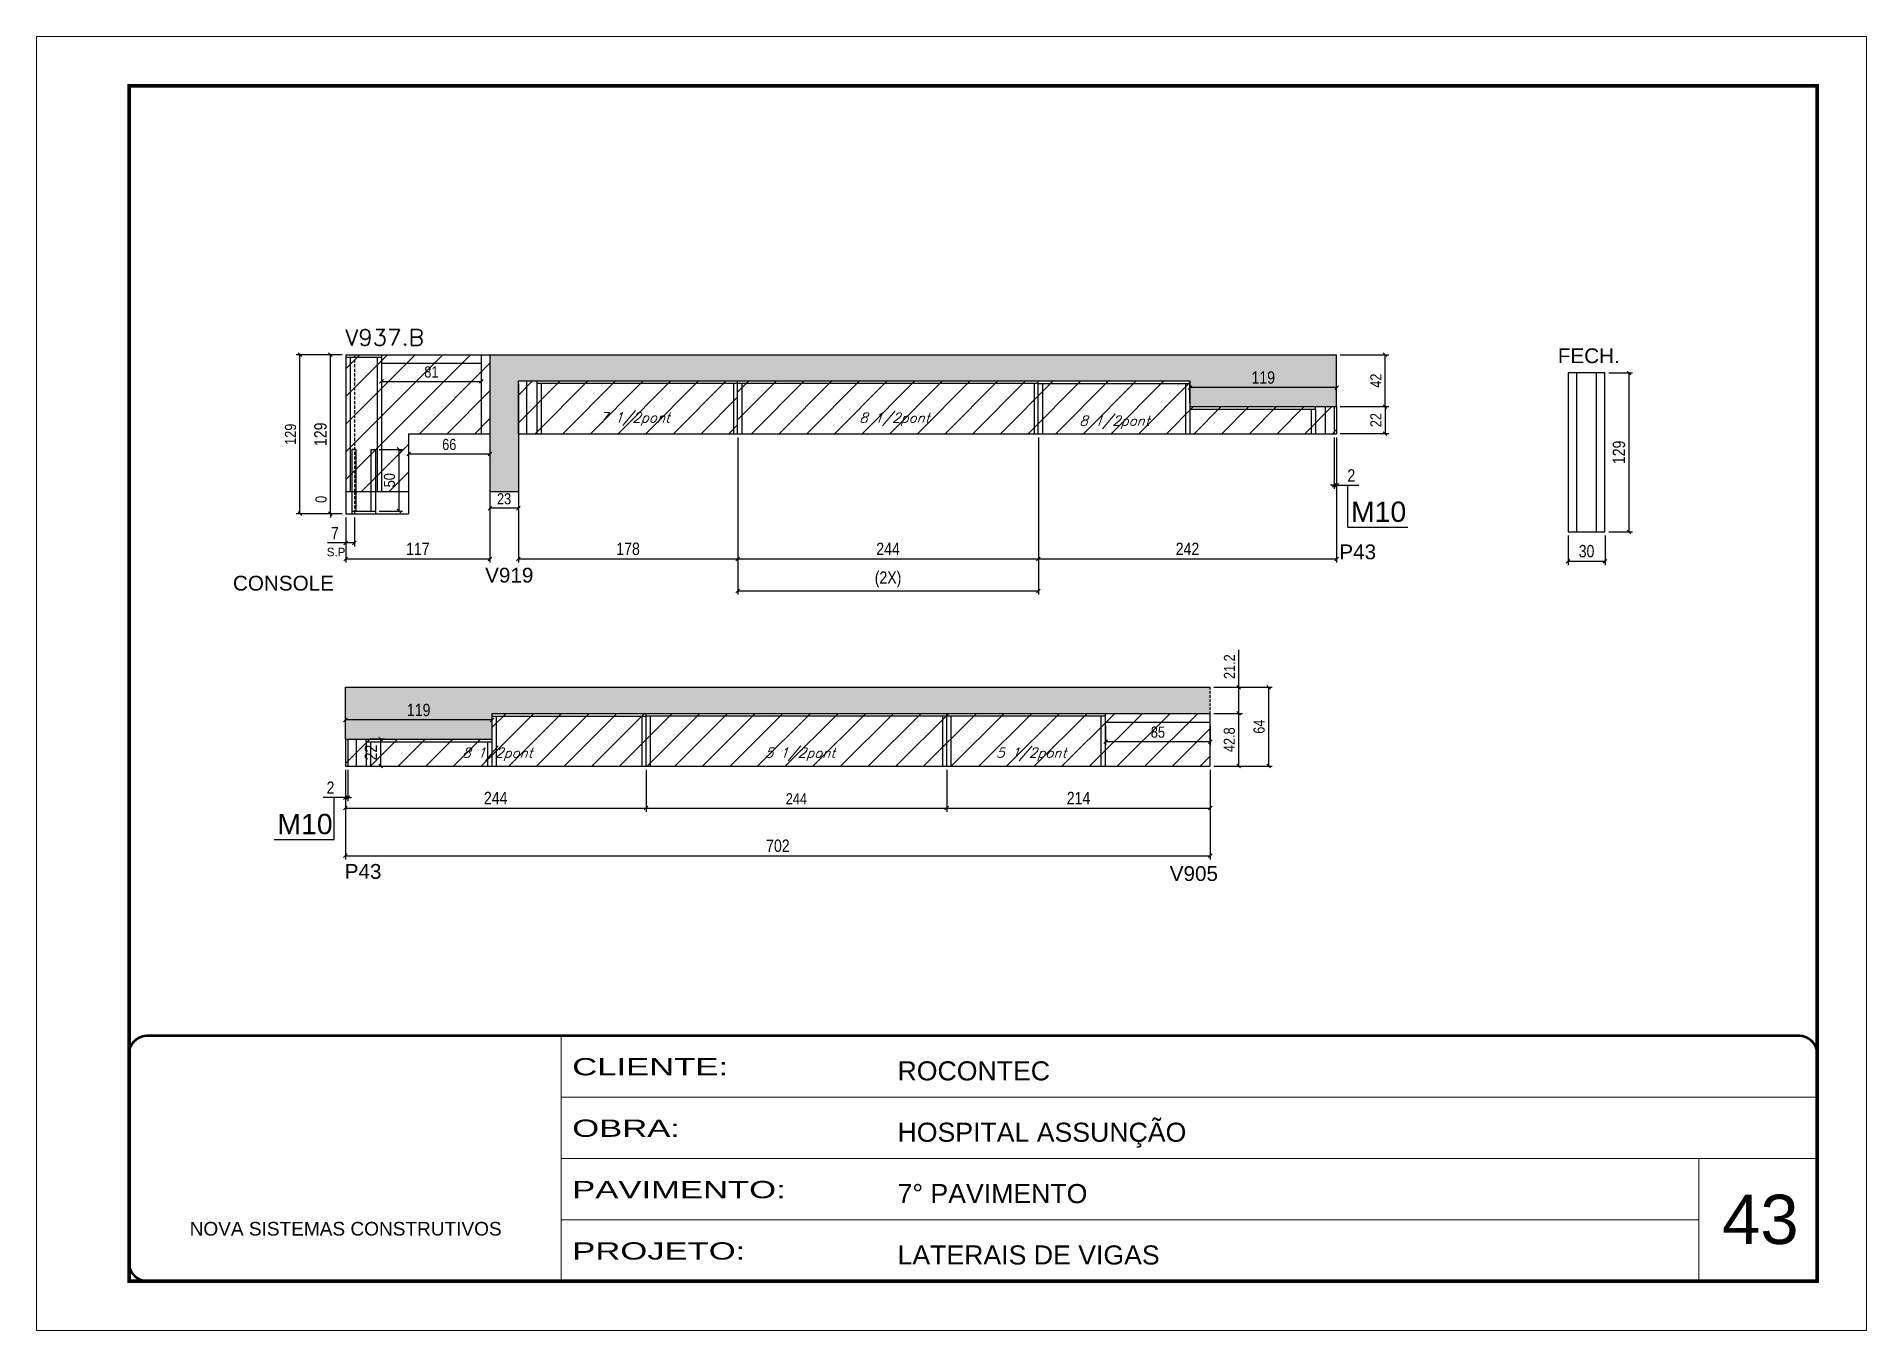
# Model space of a CAD drawing. Extents: x -20960 to -5926, y -2106 to 21915.
# Drawn here: x -9037 to -7552, y 9380 to 10430 of the extents above; entities that cross this region are included whole.
import ezdxf

# ---------------------------------------------------------------- set-up
doc = ezdxf.new("R2010")
doc.units = 0
for name, pattern in [('CONTINUO', [0]), ('DASHED', [0.75, 0.5, -0.25]), ('HIDDEN', [0.375, 0.25, -0.125])]:
    doc.linetypes.add(name, pattern=pattern)
for name, color, linetype in [('5', 5, 'Continuous'), ('COTA', 241, 'Continuous'), ('NOMENCLATURA', 7, 'Continuous'), ('Painéis', 200, 'Continuous'), ('SARR_2.2x7', 40, 'Continuous'), ('SARR_3.5x7', 81, 'Continuous'), ('texto', 7, 'Continuous')]:
    doc.layers.add(name, color=color, linetype=linetype)
for name, color, linetype, lineweight in [('CARIMBO', 255, 'Continuous', 9), ('Folhas', 255, 'Continuous', 9), ('Hachura', 251, 'Continuous', 9), ('SARRAFO DE PRESSAO', 251, 'DASHED', 9), ('Texto Seção', 7, 'Continuous', 15)]:
    doc.layers.add(name, color=color, linetype=linetype, lineweight=lineweight)
doc.styles.add('ARIAL', font='arial.ttf')
doc.styles.add('COTA TECNICA', font='techl___.ttf', dxfattribs={"height": 10})
doc.styles.add('COTA TECNICA-50', font='techl___.ttf', dxfattribs={"height": 9})
doc.styles.add('REGUA-120', font='ROMANS.shx', dxfattribs={"height": 15})
doc.styles.add('Romans', font='romans.shx')
doc.styles.add('ROMAS860', font='ROMAS860.SHX')
doc.styles.get("Standard").update_dxf_attribs({"font": 'arial.ttf'})
doc.styles.add('Tecnologia', font='')
doc.styles.get('Tecnologia').set_extended_font_data('Forgotten Futurist')
doc.dimstyles.new('COTA PAINEL-50', dxfattribs={"dimtxt": 9, "dimasz": 3, "dimexe": 3, "dimexo": 3, "dimgap": 3, "dimtad": 1, "dimdec": 1, "dimzin": 12, "dimdsep": 46, "dimtxsty": 'COTA TECNICA-50', "dimblk1": 'OBLIQUE', "dimblk2": 'OBLIQUE', "dimsah": 1, "dimcen": 0.9, "dimclrd": 4, "dimclre": 4, "dimclrt": 240, "dimadec": 1, "dimazin": 3, "dimtfac": 1, "dimtdec": 1, "dimtmove": 0, "dimatfit": 3, "dimfxl": 1, "dimtolj": 1, "dimtzin": 12, "dimarcsym": 0})
doc.dimstyles.new('PAINEL', dxfattribs={"dimtxt": 10, "dimasz": 3, "dimexe": 3, "dimexo": 3, "dimgap": 3, "dimtad": 1, "dimdec": 1, "dimzin": 12, "dimdsep": 46, "dimtxsty": 'COTA TECNICA', "dimblk1": 'OBLIQUE', "dimblk2": 'OBLIQUE', "dimsah": 1, "dimcen": 0.9, "dimclrd": 4, "dimclre": 4, "dimclrt": 240, "dimadec": 1, "dimazin": 3, "dimtfac": 1, "dimtdec": 1, "dimtmove": 0, "dimatfit": 3, "dimfxl": 1, "dimtolj": 1, "dimtzin": 12, "dimarcsym": 0})

msp = doc.modelspace()

# ---------------------------------------------------------------- texts
at = {"layer": '5', "color": 7, "linetype": 'Continuous'}
msp.add_text('FECH. ', height=12, rotation=359.99996, dxfattribs=at).set_placement((-7802.43, 10164.62))
at = {"layer": '5', "linetype": 'Continuous'}
for s, p in [('P43', (-7979.74, 10005.46)), ('V919', (-8672.97, 9986.58)), ('CONSOLE', (-8877.65, 9980.06)), ('P43', (-8786.95, 9746.14)), ('V905', (-8117.38, 9744.4))]:
    msp.add_text(s, height=12, rotation=0.00004, dxfattribs=at).set_placement(p)
at = {"layer": 'CARIMBO', "style": 'ARIAL'}
msp.add_text('43', height=40, dxfattribs=at).set_placement((-7669.14, 9449.78))
at = {"layer": 'NOMENCLATURA', "linetype": 'Continuous'}
for p in [(-7970.29, 10035.77), (-8841.61, 9782.34)]:
    msp.add_text('M10', height=16.5, dxfattribs=at).set_placement(p)
at = {"layer": 'texto', "color": 2, "char_height": 8, "attachment_point": 5, "style": 'Romans'}
for s, insert in [('{\\Q19;\\C256;7 1/2pont}', (-8551.66, 10119.22)), ('{\\Q19;\\C256;8 1/2pont}', (-8340.85, 10119)), ('{\\Q19;\\C256;8 1/2pont}', (-8162.29, 10116.58)), ('{\\Q19;\\C256;8 1/2pont}', (-8663.07, 9847.19)), ('{\\Q19;\\C256;5 1/2pont}', (-8417.46, 9847.19)), ('{\\Q19;\\C256;5 1/2pont}', (-8229.87, 9847.19))]:
    msp.add_mtext(s, dxfattribs=dict(at, insert=insert))
at = {"layer": 'texto', "color": 4, "insert": (-8793.96, 10011.29), "char_height": 7, "attachment_point": 5, "style": 'ROMAS860'}
msp.add_mtext('S.P', dxfattribs=at)
at = {"layer": 'Texto Seção', "style": 'REGUA-120', "width": 1.05}
msp.add_text('V937.B', height=13, dxfattribs=at).set_placement((-8786.44, 10178.97))

# ---------------------------------------------------------------- blocks, each defined once
blk = doc.blocks.new('9999999999')
at = {"color": 30, "linetype": 'CONTINUO'}
for p, q in [((98564.6, 34230.2), (98564.6, 34429.4)), ((98564.6, 34379.6), (99584, 34379.6)), ((98564.6, 34329.8), (99488, 34329.8)), ((99584, 34329.8), (99488, 34329.8)), ((99488, 34329.8), (99488, 34230.2)), ((98564.6, 34280), (99488, 34280))]:
    blk.add_line(p, q, dxfattribs=at)
at = {"color": 30, "linetype": 'CONTINUO', "const_width": 2}
blk.add_lwpolyline([(99584, 34230.2), (99584, 34414.4, 0.414214), (99569, 34429.4), (98229, 34429.4, 0.414214), (98214, 34414.4), (98214, 34245.2, 0.414214), (98229, 34230.2), (99584, 34230.2)], format="xyb", dxfattribs=at)
at = {"layer": 'Folhas'}
blk.add_lwpolyline([(98139, 34190.2), (99624, 34190.2), (99624, 35240.2), (98139, 35240.2)], close=True, dxfattribs=at)
at = {"layer": 'Folhas', "color": 30, "const_width": 3}
blk.add_lwpolyline([(98214, 34230.2), (99584, 34230.2), (99584, 35200.2), (98214, 35200.2)], close=True, dxfattribs=at)
at = {"color": 7, "linetype": 'Continuous', "ltscale": 5, "style": 'ARIAL'}
for s, height, p in [('ROCONTEC', 15.48, (98837.7, 34393.1)), ('HOSPITAL ASSUNÇÃO', 15.483, (98837.7, 34343.3)), ('7° PAVIMENTO', 15.483, (98837.7, 34293.5)), ('NOVA SISTEMAS CONSTRUTIVOS', 11.059, (98263.2, 34267.2)), ('LATERAIS DE VIGAS', 15.483, (98837.7, 34243.7))]:
    blk.add_text(s, height=height, dxfattribs=at).set_placement(p)
at = {"layer": 'Folhas', "color": 7, "style": 'Tecnologia', "width": 1.5}
for s, p in [('CLIENTE:', (98573.7, 34397.2)), ('OBRA:', (98573.7, 34347.3)), ('PAVIMENTO:', (98573.7, 34297.5)), ('PROJETO:', (98573.7, 34247.7))]:
    blk.add_text(s, height=14, dxfattribs=at).set_placement(p)
blk = doc.blocks.new('_Oblique')
at = {"color": 0, "linetype": 'ByBlock', "lineweight": -2}
blk.add_line((-0.5, -0.5), (0.5, 0.5), dxfattribs=at)
blk = doc.blocks.new('*D1440')
at = {"layer": 'COTA', "color": 4, "lineweight": -2, "ltscale": 25, "transparency": 16777216}
for p, q in [((-8786.1, 10039.4), (-8786.1, 10015.7)), ((-8779.1, 10039.4), (-8779.1, 10015.7)), ((-8786.1, 10018.7), (-8800.8, 10018.7)), ((-8779.1, 10018.7), (-8786.1, 10018.7))]:
    blk.add_line(p, q, dxfattribs=at)
at = {"layer": 'Defpoints', "color": 0, "ltscale": 25, "transparency": 16777216}
for p in [(-8786.1, 10042.4), (-8779.1, 10042.4), (-8786.1, 10018.7)]:
    blk.add_point(p, dxfattribs=at)
at = {"layer": 'COTA', "color": 4, "lineweight": -2, "ltscale": 25, "transparency": 16777216, "xscale": 3, "yscale": 3, "zscale": 3, "rotation": 180}
blk.add_blockref('_Oblique', (-8786.1, 10018.7), dxfattribs=at)
at = {"layer": 'COTA', "color": 4, "lineweight": -2, "ltscale": 25, "transparency": 16777216, "xscale": 3, "yscale": 3, "zscale": 3}
blk.add_blockref('_Oblique', (-8779.1, 10018.7), dxfattribs=at)
at = {"layer": 'COTA', "color": 240, "ltscale": 25, "transparency": 16777216, "insert": (-8794.9, 10026.7), "char_height": 10, "attachment_point": 5, "style": 'COTA TECNICA'}
blk.add_mtext('\\A1;7', dxfattribs=at)
blk = doc.blocks.new('*D1671')
at = {"layer": 'COTA', "color": 4, "lineweight": -2, "ltscale": 25, "transparency": 16777216}
for p, q in [((-8468, 10104.4), (-8468, 10002.8)), ((-8224, 10104.4), (-8224, 10002.8)), ((-8468, 10005.8), (-8224, 10005.8))]:
    blk.add_line(p, q, dxfattribs=at)
at = {"layer": 'Defpoints', "color": 0, "ltscale": 25, "transparency": 16777216}
for p in [(-8468, 10107.4), (-8224, 10107.4), (-8224, 10005.8)]:
    blk.add_point(p, dxfattribs=at)
at = {"layer": 'COTA', "color": 4, "lineweight": -2, "ltscale": 25, "transparency": 16777216, "xscale": 3, "yscale": 3, "zscale": 3, "rotation": 180}
blk.add_blockref('_Oblique', (-8468, 10005.8), dxfattribs=at)
at = {"layer": 'COTA', "color": 4, "lineweight": -2, "ltscale": 25, "transparency": 16777216, "xscale": 3, "yscale": 3, "zscale": 3}
blk.add_blockref('_Oblique', (-8224, 10005.8), dxfattribs=at)
at = {"layer": 'COTA', "color": 240, "ltscale": 25, "transparency": 16777216, "insert": (-8346, 10013.9), "char_height": 10, "attachment_point": 5, "style": 'COTA TECNICA'}
blk.add_mtext('\\A1;244', dxfattribs=at)
blk = doc.blocks.new('*D1672')
at = {"layer": 'COTA', "color": 4, "lineweight": -2, "ltscale": 25, "transparency": 16777216}
for p, q in [((-8468, 10104.4), (-8468, 9976.8)), ((-8224, 10104.4), (-8224, 9976.8)), ((-8468, 9979.8), (-8224, 9979.8))]:
    blk.add_line(p, q, dxfattribs=at)
at = {"layer": 'Defpoints', "color": 0, "ltscale": 25, "transparency": 16777216}
for p in [(-8468, 10107.4), (-8224, 10107.4), (-8224, 9979.8)]:
    blk.add_point(p, dxfattribs=at)
at = {"layer": 'COTA', "color": 4, "lineweight": -2, "ltscale": 25, "transparency": 16777216, "xscale": 3, "yscale": 3, "zscale": 3, "rotation": 180}
blk.add_blockref('_Oblique', (-8468, 9979.8), dxfattribs=at)
at = {"layer": 'COTA', "color": 4, "lineweight": -2, "ltscale": 25, "transparency": 16777216, "xscale": 3, "yscale": 3, "zscale": 3}
blk.add_blockref('_Oblique', (-8224, 9979.8), dxfattribs=at)
at = {"layer": 'COTA', "color": 240, "ltscale": 25, "transparency": 16777216, "insert": (-8346, 9989.1), "char_height": 10, "attachment_point": 5, "style": 'COTA TECNICA'}
blk.add_mtext('\\A1;(2X)', dxfattribs=at)
blk = doc.blocks.new('*D1441')
at = {"layer": 'COTA', "color": 4, "lineweight": -2, "ltscale": 25, "transparency": 16777216}
for p, q in [((-8646, 10104.4), (-8646, 10002.8)), ((-8468, 10104.4), (-8468, 10002.8)), ((-8646, 10005.8), (-8468, 10005.8))]:
    blk.add_line(p, q, dxfattribs=at)
at = {"layer": 'Defpoints', "color": 0, "ltscale": 25, "transparency": 16777216}
for p in [(-8646, 10107.4), (-8468, 10107.4), (-8468, 10005.8)]:
    blk.add_point(p, dxfattribs=at)
at = {"layer": 'COTA', "color": 4, "lineweight": -2, "ltscale": 25, "transparency": 16777216, "xscale": 3, "yscale": 3, "zscale": 3, "rotation": 180}
blk.add_blockref('_Oblique', (-8646, 10005.8), dxfattribs=at)
at = {"layer": 'COTA', "color": 4, "lineweight": -2, "ltscale": 25, "transparency": 16777216, "xscale": 3, "yscale": 3, "zscale": 3}
blk.add_blockref('_Oblique', (-8468, 10005.8), dxfattribs=at)
at = {"layer": 'COTA', "color": 240, "ltscale": 25, "transparency": 16777216, "insert": (-8557, 10013.9), "char_height": 10, "attachment_point": 5, "style": 'COTA TECNICA'}
blk.add_mtext('\\A1;178', dxfattribs=at)
blk = doc.blocks.new('*D1673')
at = {"layer": 'COTA', "color": 4, "lineweight": -2, "ltscale": 25, "transparency": 16777216}
for p, q in [((-8224, 10104.4), (-8224, 10002.8)), ((-7982, 10104.4), (-7982, 10002.8)), ((-8224, 10005.8), (-7982, 10005.8))]:
    blk.add_line(p, q, dxfattribs=at)
at = {"layer": 'Defpoints', "color": 0, "ltscale": 25, "transparency": 16777216}
for p in [(-8224, 10107.4), (-7982, 10107.4), (-7982, 10005.8)]:
    blk.add_point(p, dxfattribs=at)
at = {"layer": 'COTA', "color": 4, "lineweight": -2, "ltscale": 25, "transparency": 16777216, "xscale": 3, "yscale": 3, "zscale": 3, "rotation": 180}
blk.add_blockref('_Oblique', (-8224, 10005.8), dxfattribs=at)
at = {"layer": 'COTA', "color": 4, "lineweight": -2, "ltscale": 25, "transparency": 16777216, "xscale": 3, "yscale": 3, "zscale": 3}
blk.add_blockref('_Oblique', (-7982, 10005.8), dxfattribs=at)
at = {"layer": 'COTA', "color": 240, "ltscale": 25, "transparency": 16777216, "insert": (-8103, 10013.9), "char_height": 10, "attachment_point": 5, "style": 'COTA TECNICA'}
blk.add_mtext('\\A1;242', dxfattribs=at)
blk = doc.blocks.new('*D1674')
at = {"layer": 'COTA', "color": 4, "lineweight": -2, "ltscale": 25, "transparency": 16777216}
for p, q in [((-7984, 10104.4), (-7984, 10062.5)), ((-7982, 10104.4), (-7982, 10062.5)), ((-7984, 10065.5), (-7987, 10065.5)), ((-7984, 10065.5), (-7982, 10065.5)), ((-7982, 10065.5), (-7963.9, 10065.5))]:
    blk.add_line(p, q, dxfattribs=at)
at = {"layer": 'Defpoints', "color": 0, "ltscale": 25, "transparency": 16777216}
for p in [(-7984, 10107.4), (-7982, 10107.4), (-7982, 10065.5)]:
    blk.add_point(p, dxfattribs=at)
at = {"layer": 'COTA', "color": 4, "lineweight": -2, "ltscale": 25, "transparency": 16777216, "xscale": 3, "yscale": 3, "zscale": 3}
blk.add_blockref('_Oblique', (-7984, 10065.5), dxfattribs=at)
at = {"layer": 'COTA', "color": 4, "lineweight": -2, "ltscale": 25, "transparency": 16777216, "xscale": 3, "yscale": 3, "zscale": 3, "rotation": 180}
blk.add_blockref('_Oblique', (-7982, 10065.5), dxfattribs=at)
at = {"layer": 'COTA', "color": 240, "ltscale": 25, "transparency": 16777216, "insert": (-7970, 10073.5), "char_height": 10, "attachment_point": 5, "style": 'COTA TECNICA'}
blk.add_mtext('\\A1;2', dxfattribs=at)
blk = doc.blocks.new('*D1442')
at = {"layer": 'COTA', "color": 4, "lineweight": -2, "ltscale": 25, "transparency": 16777216}
for p, q in [((-8669.1, 10104.4), (-8669.1, 10002.8)), ((-8786.1, 10039.4), (-8786.1, 10002.8)), ((-8786.1, 10005.8), (-8669.1, 10005.8))]:
    blk.add_line(p, q, dxfattribs=at)
at = {"layer": 'Defpoints', "color": 0, "ltscale": 25, "transparency": 16777216}
for p in [(-8669.1, 10107.4), (-8786.1, 10042.4), (-8669.1, 10005.8)]:
    blk.add_point(p, dxfattribs=at)
at = {"layer": 'COTA', "color": 4, "lineweight": -2, "ltscale": 25, "transparency": 16777216, "xscale": 3, "yscale": 3, "zscale": 3, "rotation": 180}
blk.add_blockref('_Oblique', (-8786.1, 10005.8), dxfattribs=at)
at = {"layer": 'COTA', "color": 4, "lineweight": -2, "ltscale": 25, "transparency": 16777216, "xscale": 3, "yscale": 3, "zscale": 3}
blk.add_blockref('_Oblique', (-8669.1, 10005.8), dxfattribs=at)
at = {"layer": 'COTA', "color": 240, "ltscale": 25, "transparency": 16777216, "insert": (-8727.6, 10013.9), "char_height": 10, "attachment_point": 5, "style": 'COTA TECNICA'}
blk.add_mtext('\\A1;117', dxfattribs=at)
blk = doc.blocks.new('*D1675')
at = {"layer": 'COTA', "color": 4, "lineweight": -2, "ltscale": 25, "transparency": 16777216}
for p, q in [((-8789.1, 10171.4), (-8801.5, 10171.4)), ((-8798.5, 10042.4), (-8798.5, 10171.4)), ((-8789.1, 10042.4), (-8801.5, 10042.4))]:
    blk.add_line(p, q, dxfattribs=at)
at = {"layer": 'Defpoints', "color": 0, "ltscale": 25, "transparency": 16777216}
for p in [(-8798.5, 10171.4), (-8786.1, 10171.4), (-8786.1, 10042.4)]:
    blk.add_point(p, dxfattribs=at)
at = {"layer": 'COTA', "color": 4, "lineweight": -2, "ltscale": 25, "transparency": 16777216, "xscale": 3, "yscale": 3, "zscale": 3}
for p, rotation in [((-8798.5, 10171.4), 90), ((-8798.5, 10042.4), 270)]:
    blk.add_blockref('_Oblique', p, dxfattribs=dict(at, rotation=rotation))
at = {"layer": 'COTA', "color": 240, "ltscale": 25, "transparency": 16777216, "insert": (-8806.6, 10106.9), "char_height": 10, "attachment_point": 5, "rotation": 90, "style": 'COTA TECNICA'}
blk.add_mtext('\\A1;129', dxfattribs=at)
blk = doc.blocks.new('*D1676')
at = {"layer": 'COTA', "color": 4, "lineweight": -2, "ltscale": 25, "transparency": 16777216}
for p, q in [((-7794.1, 10024.7), (-7794.1, 10000.8)), ((-7764.1, 10024.7), (-7764.1, 10000.8)), ((-7794.1, 10003.8), (-7764.1, 10003.8))]:
    blk.add_line(p, q, dxfattribs=at)
at = {"layer": 'Defpoints', "color": 0, "ltscale": 25, "transparency": 16777216}
for p in [(-7794.1, 10027.7), (-7764.1, 10027.7), (-7764.1, 10003.8)]:
    blk.add_point(p, dxfattribs=at)
at = {"layer": 'COTA', "color": 4, "lineweight": -2, "ltscale": 25, "transparency": 16777216, "xscale": 3, "yscale": 3, "zscale": 3, "rotation": 180}
blk.add_blockref('_Oblique', (-7794.1, 10003.8), dxfattribs=at)
at = {"layer": 'COTA', "color": 4, "lineweight": -2, "ltscale": 25, "transparency": 16777216, "xscale": 3, "yscale": 3, "zscale": 3}
blk.add_blockref('_Oblique', (-7764.1, 10003.8), dxfattribs=at)
at = {"layer": 'COTA', "color": 240, "ltscale": 25, "transparency": 16777216, "insert": (-7779.1, 10012), "char_height": 10, "attachment_point": 5, "style": 'COTA TECNICA'}
blk.add_mtext('\\A1;30', dxfattribs=at)
blk = doc.blocks.new('*D1677')
at = {"layer": 'COTA', "color": 4, "lineweight": -2, "ltscale": 25, "transparency": 16777216}
for p, q in [((-7761.1, 10156.7), (-7741.7, 10156.7)), ((-7744.7, 10156.7), (-7744.7, 10027.7)), ((-7761.1, 10027.7), (-7741.7, 10027.7))]:
    blk.add_line(p, q, dxfattribs=at)
at = {"layer": 'Defpoints', "color": 0, "ltscale": 25, "transparency": 16777216}
for p in [(-7764.1, 10156.7), (-7764.1, 10027.7), (-7744.7, 10027.7)]:
    blk.add_point(p, dxfattribs=at)
at = {"layer": 'COTA', "color": 4, "lineweight": -2, "ltscale": 25, "transparency": 16777216, "xscale": 3, "yscale": 3, "zscale": 3}
for p, rotation in [((-7744.7, 10156.7), 90), ((-7744.7, 10027.7), 270)]:
    blk.add_blockref('_Oblique', p, dxfattribs=dict(at, rotation=rotation))
at = {"layer": 'COTA', "color": 240, "ltscale": 25, "transparency": 16777216, "insert": (-7752.8, 10092.2), "char_height": 10, "attachment_point": 5, "rotation": 90, "style": 'COTA TECNICA'}
blk.add_mtext('\\A1;129', dxfattribs=at)
blk = doc.blocks.new('*D1678')
at = {"layer": 'COTA', "color": 4, "lineweight": -2, "ltscale": 25, "transparency": 16777216}
for p, q in [((-8786.4, 9834.6), (-8786.4, 9809.1)), ((-8784.4, 9834.6), (-8784.4, 9809.1)), ((-8786.4, 9812.1), (-8804.5, 9812.1)), ((-8784.4, 9812.1), (-8786.4, 9812.1)), ((-8784.4, 9812.1), (-8781.4, 9812.1))]:
    blk.add_line(p, q, dxfattribs=at)
at = {"layer": 'Defpoints', "color": 0, "ltscale": 25, "transparency": 16777216}
for p in [(-8786.4, 9837.6), (-8784.4, 9837.6), (-8786.4, 9812.1)]:
    blk.add_point(p, dxfattribs=at)
at = {"layer": 'COTA', "color": 4, "lineweight": -2, "ltscale": 25, "transparency": 16777216, "xscale": 3, "yscale": 3, "zscale": 3}
blk.add_blockref('_Oblique', (-8786.4, 9812.1), dxfattribs=at)
at = {"layer": 'COTA', "color": 4, "lineweight": -2, "ltscale": 25, "transparency": 16777216, "xscale": 3, "yscale": 3, "zscale": 3, "rotation": 180}
blk.add_blockref('_Oblique', (-8784.4, 9812.1), dxfattribs=at)
at = {"layer": 'COTA', "color": 240, "ltscale": 25, "transparency": 16777216, "insert": (-8798.5, 9820.1), "char_height": 10, "attachment_point": 5, "style": 'COTA TECNICA'}
blk.add_mtext('\\A1;2', dxfattribs=at)
blk = doc.blocks.new('*D1679')
at = {"layer": 'COTA', "color": 4, "lineweight": -2, "ltscale": 25, "transparency": 16777216}
for p, q in [((-8786.4, 9834.6), (-8786.4, 9800.6)), ((-8542.4, 9834.6), (-8542.4, 9800.6)), ((-8786.4, 9803.6), (-8542.4, 9803.6))]:
    blk.add_line(p, q, dxfattribs=at)
at = {"layer": 'Defpoints', "color": 0, "ltscale": 25, "transparency": 16777216}
for p in [(-8786.4, 9837.6), (-8542.4, 9837.6), (-8542.4, 9803.6)]:
    blk.add_point(p, dxfattribs=at)
at = {"layer": 'COTA', "color": 4, "lineweight": -2, "ltscale": 25, "transparency": 16777216, "xscale": 3, "yscale": 3, "zscale": 3, "rotation": 180}
blk.add_blockref('_Oblique', (-8786.4, 9803.6), dxfattribs=at)
at = {"layer": 'COTA', "color": 4, "lineweight": -2, "ltscale": 25, "transparency": 16777216, "xscale": 3, "yscale": 3, "zscale": 3}
blk.add_blockref('_Oblique', (-8542.4, 9803.6), dxfattribs=at)
at = {"layer": 'COTA', "color": 240, "ltscale": 25, "transparency": 16777216, "insert": (-8664.4, 9811.7), "char_height": 10, "attachment_point": 5, "style": 'COTA TECNICA'}
blk.add_mtext('\\A1;244', dxfattribs=at)
blk = doc.blocks.new('*D1443')
at = {"layer": 'COTA', "color": 4, "lineweight": -2, "ltscale": 25, "transparency": 16777216}
for p, q in [((-8298.4, 9834.6), (-8298.4, 9800.6)), ((-8084.5, 9834.6), (-8084.5, 9800.6)), ((-8298.4, 9803.6), (-8084.5, 9803.6))]:
    blk.add_line(p, q, dxfattribs=at)
at = {"layer": 'Defpoints', "color": 0, "ltscale": 25, "transparency": 16777216}
for p in [(-8298.4, 9837.6), (-8084.5, 9837.6), (-8084.5, 9803.6)]:
    blk.add_point(p, dxfattribs=at)
at = {"layer": 'COTA', "color": 4, "lineweight": -2, "ltscale": 25, "transparency": 16777216, "xscale": 3, "yscale": 3, "zscale": 3, "rotation": 180}
blk.add_blockref('_Oblique', (-8298.4, 9803.6), dxfattribs=at)
at = {"layer": 'COTA', "color": 4, "lineweight": -2, "ltscale": 25, "transparency": 16777216, "xscale": 3, "yscale": 3, "zscale": 3}
blk.add_blockref('_Oblique', (-8084.5, 9803.6), dxfattribs=at)
at = {"layer": 'COTA', "color": 240, "ltscale": 25, "transparency": 16777216, "insert": (-8191.4, 9811.7), "char_height": 10, "attachment_point": 5, "style": 'COTA TECNICA'}
blk.add_mtext('\\A1;214', dxfattribs=at)
blk = doc.blocks.new('*D1680')
at = {"layer": 'COTA', "color": 4, "lineweight": -2, "ltscale": 25, "transparency": 16777216}
for p, q in [((-8786.4, 9834.6), (-8786.4, 9761.8)), ((-8084.5, 9834.6), (-8084.5, 9761.8)), ((-8786.4, 9764.8), (-8084.5, 9764.8))]:
    blk.add_line(p, q, dxfattribs=at)
at = {"layer": 'Defpoints', "color": 0, "ltscale": 25, "transparency": 16777216}
for p in [(-8786.4, 9837.6), (-8084.5, 9837.6), (-8084.5, 9764.8)]:
    blk.add_point(p, dxfattribs=at)
at = {"layer": 'COTA', "color": 4, "lineweight": -2, "ltscale": 25, "transparency": 16777216, "xscale": 3, "yscale": 3, "zscale": 3, "rotation": 180}
blk.add_blockref('_Oblique', (-8786.4, 9764.8), dxfattribs=at)
at = {"layer": 'COTA', "color": 4, "lineweight": -2, "ltscale": 25, "transparency": 16777216, "xscale": 3, "yscale": 3, "zscale": 3}
blk.add_blockref('_Oblique', (-8084.5, 9764.8), dxfattribs=at)
at = {"layer": 'COTA', "color": 240, "ltscale": 25, "transparency": 16777216, "insert": (-8435.4, 9772.9), "char_height": 10, "attachment_point": 5, "style": 'COTA TECNICA'}
blk.add_mtext('\\A1;702', dxfattribs=at)
blk = doc.blocks.new('*D1681')
at = {"layer": 'COTA', "color": 4, "lineweight": -2, "transparency": 16777216}
for p, q in [((-7979, 10129.4), (-7939.6, 10129.4)), ((-7942.6, 10129.4), (-7942.6, 10107.4)), ((-7979, 10107.4), (-7939.6, 10107.4))]:
    blk.add_line(p, q, dxfattribs=at)
at = {"layer": 'Defpoints', "color": 0, "transparency": 16777216}
for p in [(-7982, 10129.4), (-7982, 10107.4), (-7942.6, 10107.4)]:
    blk.add_point(p, dxfattribs=at)
at = {"layer": 'COTA', "color": 4, "lineweight": -2, "transparency": 16777216, "xscale": 3, "yscale": 3, "zscale": 3}
for p, rotation in [((-7942.6, 10129.4), 90), ((-7942.6, 10107.4), 270)]:
    blk.add_blockref('_Oblique', p, dxfattribs=dict(at, rotation=rotation))
at = {"layer": 'COTA', "color": 240, "transparency": 16777216, "insert": (-7950.1, 10118.4), "char_height": 9, "attachment_point": 5, "rotation": 90, "style": 'COTA TECNICA-50'}
blk.add_mtext('\\A1;22', dxfattribs=at)
blk = doc.blocks.new('*D1682')
at = {"layer": 'COTA', "color": 4, "lineweight": -2, "transparency": 16777216}
for p, q in [((-7979, 10171.4), (-7939.6, 10171.4)), ((-7942.6, 10129.4), (-7942.6, 10171.4)), ((-7979, 10129.4), (-7939.6, 10129.4))]:
    blk.add_line(p, q, dxfattribs=at)
at = {"layer": 'Defpoints', "color": 0, "transparency": 16777216}
for p in [(-7982, 10171.4), (-7942.6, 10171.4), (-7982, 10129.4)]:
    blk.add_point(p, dxfattribs=at)
at = {"layer": 'COTA', "color": 4, "lineweight": -2, "transparency": 16777216, "xscale": 3, "yscale": 3, "zscale": 3}
for p, rotation in [((-7942.6, 10171.4), 90), ((-7942.6, 10129.4), 270)]:
    blk.add_blockref('_Oblique', p, dxfattribs=dict(at, rotation=rotation))
at = {"layer": 'COTA', "color": 240, "transparency": 16777216, "insert": (-7950.1, 10150.4), "char_height": 9, "attachment_point": 5, "rotation": 90, "style": 'COTA TECNICA-50'}
blk.add_mtext('\\A1;42', dxfattribs=at)
blk = doc.blocks.new('*D1683')
at = {"layer": 'COTA', "color": 4, "lineweight": -2, "transparency": 16777216}
for p, q in [((-8542.4, 9834.6), (-8542.4, 9800.6)), ((-8298.4, 9834.6), (-8298.4, 9800.6)), ((-8542.4, 9803.6), (-8298.4, 9803.6))]:
    blk.add_line(p, q, dxfattribs=at)
at = {"layer": 'Defpoints', "color": 0, "transparency": 16777216}
for p in [(-8542.4, 9837.6), (-8298.4, 9837.6), (-8298.4, 9803.6)]:
    blk.add_point(p, dxfattribs=at)
at = {"layer": 'COTA', "color": 4, "lineweight": -2, "transparency": 16777216, "xscale": 3, "yscale": 3, "zscale": 3, "rotation": 180}
blk.add_blockref('_Oblique', (-8542.4, 9803.6), dxfattribs=at)
at = {"layer": 'COTA', "color": 4, "lineweight": -2, "transparency": 16777216, "xscale": 3, "yscale": 3, "zscale": 3}
blk.add_blockref('_Oblique', (-8298.4, 9803.6), dxfattribs=at)
at = {"layer": 'COTA', "color": 240, "transparency": 16777216, "insert": (-8420.4, 9811.1), "char_height": 9, "attachment_point": 5, "style": 'COTA TECNICA-50'}
blk.add_mtext('\\A1;244', dxfattribs=at)
blk = doc.blocks.new('*D1693')
at = {"layer": 'COTA', "color": 4, "lineweight": -2, "transparency": 16777216}
for p, q in [((-8669.1, 10057.4), (-8669.1, 10043.8)), ((-8646, 10057.4), (-8646, 10043.8)), ((-8646, 10046.8), (-8669.1, 10046.8))]:
    blk.add_line(p, q, dxfattribs=at)
at = {"layer": 'Defpoints', "color": 0, "transparency": 16777216}
for p in [(-8669.1, 10060.4), (-8646, 10060.4), (-8669.1, 10046.8)]:
    blk.add_point(p, dxfattribs=at)
at = {"layer": 'COTA', "color": 4, "lineweight": -2, "transparency": 16777216, "xscale": 3, "yscale": 3, "zscale": 3, "rotation": 180}
blk.add_blockref('_Oblique', (-8669.1, 10046.8), dxfattribs=at)
at = {"layer": 'COTA', "color": 4, "lineweight": -2, "transparency": 16777216, "xscale": 3, "yscale": 3, "zscale": 3}
blk.add_blockref('_Oblique', (-8646, 10046.8), dxfattribs=at)
at = {"layer": 'COTA', "color": 240, "transparency": 16777216, "insert": (-8657.6, 10054.5), "char_height": 9, "attachment_point": 5, "style": 'COTA TECNICA-50'}
blk.add_mtext('\\A1;23', dxfattribs=at)
blk = doc.blocks.new('*D1694')
at = {"layer": 'COTA', "color": 4, "lineweight": -2, "transparency": 16777216}
for p, q in [((-8757.1, 10161.4), (-8757.1, 10146.8)), ((-8676.1, 10161.4), (-8676.1, 10146.8)), ((-8757.1, 10149.8), (-8676.1, 10149.8))]:
    blk.add_line(p, q, dxfattribs=at)
at = {"layer": 'Defpoints', "color": 0, "transparency": 16777216}
for p in [(-8757.1, 10164.4), (-8676.1, 10164.4), (-8676.1, 10149.8)]:
    blk.add_point(p, dxfattribs=at)
at = {"layer": 'COTA', "color": 4, "lineweight": -2, "transparency": 16777216, "xscale": 3, "yscale": 3, "zscale": 3, "rotation": 180}
blk.add_blockref('_Oblique', (-8757.1, 10149.8), dxfattribs=at)
at = {"layer": 'COTA', "color": 4, "lineweight": -2, "transparency": 16777216, "xscale": 3, "yscale": 3, "zscale": 3}
blk.add_blockref('_Oblique', (-8676.1, 10149.8), dxfattribs=at)
at = {"layer": 'COTA', "color": 240, "transparency": 16777216, "insert": (-8716.6, 10157.4), "char_height": 9, "attachment_point": 5, "style": 'COTA TECNICA-50'}
blk.add_mtext('\\A1;81', dxfattribs=at)
blk = doc.blocks.new('*D1695')
at = {"layer": 'COTA', "color": 4, "lineweight": -2, "transparency": 16777216}
for p, q in [((-8735.1, 10104.4), (-8735.1, 10088)), ((-8669.1, 10104.4), (-8669.1, 10088)), ((-8735.1, 10091), (-8669.1, 10091))]:
    blk.add_line(p, q, dxfattribs=at)
at = {"layer": 'Defpoints', "color": 0, "transparency": 16777216}
for p in [(-8735.1, 10107.4), (-8669.1, 10107.4), (-8669.1, 10091)]:
    blk.add_point(p, dxfattribs=at)
at = {"layer": 'COTA', "color": 4, "lineweight": -2, "transparency": 16777216, "xscale": 3, "yscale": 3, "zscale": 3, "rotation": 180}
blk.add_blockref('_Oblique', (-8735.1, 10091), dxfattribs=at)
at = {"layer": 'COTA', "color": 4, "lineweight": -2, "transparency": 16777216, "xscale": 3, "yscale": 3, "zscale": 3}
blk.add_blockref('_Oblique', (-8669.1, 10091), dxfattribs=at)
at = {"layer": 'COTA', "color": 240, "transparency": 16777216, "insert": (-8702.1, 10098.6), "char_height": 9, "attachment_point": 5, "style": 'COTA TECNICA-50'}
blk.add_mtext('\\A1;66', dxfattribs=at)
blk = doc.blocks.new('*D1696')
at = {"layer": 'COTA', "color": 4, "lineweight": -2, "transparency": 16777216}
for p, q in [((-8169.5, 9870.4), (-8169.5, 9854.5)), ((-8084.5, 9870.4), (-8084.5, 9854.5)), ((-8169.5, 9857.5), (-8084.5, 9857.5))]:
    blk.add_line(p, q, dxfattribs=at)
at = {"layer": 'Defpoints', "color": 0, "transparency": 16777216}
for p in [(-8169.5, 9873.4), (-8084.5, 9873.4), (-8084.5, 9857.5)]:
    blk.add_point(p, dxfattribs=at)
at = {"layer": 'COTA', "color": 4, "lineweight": -2, "transparency": 16777216, "xscale": 3, "yscale": 3, "zscale": 3, "rotation": 180}
blk.add_blockref('_Oblique', (-8169.5, 9857.5), dxfattribs=at)
at = {"layer": 'COTA', "color": 4, "lineweight": -2, "transparency": 16777216, "xscale": 3, "yscale": 3, "zscale": 3}
blk.add_blockref('_Oblique', (-8084.5, 9857.5), dxfattribs=at)
at = {"layer": 'COTA', "color": 240, "transparency": 16777216, "insert": (-8127, 9865.1), "char_height": 9, "attachment_point": 5, "style": 'COTA TECNICA-50'}
blk.add_mtext('\\A1;85', dxfattribs=at)
blk = doc.blocks.new('*D1697')
at = {"layer": 'COTA', "color": 4, "lineweight": -2, "transparency": 16777216}
for p, q in [((-8061.4, 9901.6), (-8061.4, 9931.9)), ((-8081.5, 9901.6), (-8058.4, 9901.6)), ((-8061.4, 9880.4), (-8061.4, 9901.6)), ((-8081.5, 9880.4), (-8058.4, 9880.4))]:
    blk.add_line(p, q, dxfattribs=at)
at = {"layer": 'Defpoints', "color": 0, "transparency": 16777216}
for p in [(-8084.5, 9901.6), (-8061.4, 9901.6), (-8084.5, 9880.4)]:
    blk.add_point(p, dxfattribs=at)
at = {"layer": 'COTA', "color": 4, "lineweight": -2, "transparency": 16777216, "xscale": 3, "yscale": 3, "zscale": 3}
for p, rotation in [((-8061.4, 9901.6), 90), ((-8061.4, 9880.4), 270)]:
    blk.add_blockref('_Oblique', p, dxfattribs=dict(at, rotation=rotation))
at = {"layer": 'COTA', "color": 240, "transparency": 16777216, "insert": (-8068.9, 9918.3), "char_height": 9, "attachment_point": 5, "rotation": 90, "style": 'COTA TECNICA-50'}
blk.add_mtext('\\A1;21.2', dxfattribs=at)
blk = doc.blocks.new('*D1698')
at = {"layer": 'COTA', "color": 4, "lineweight": -2, "transparency": 16777216}
for p, q in [((-8081.5, 9880.4), (-8058.4, 9880.4)), ((-8061.4, 9837.6), (-8061.4, 9880.4)), ((-8081.5, 9837.6), (-8058.4, 9837.6))]:
    blk.add_line(p, q, dxfattribs=at)
at = {"layer": 'Defpoints', "color": 0, "transparency": 16777216}
for p in [(-8084.5, 9880.4), (-8061.4, 9880.4), (-8084.5, 9837.6)]:
    blk.add_point(p, dxfattribs=at)
at = {"layer": 'COTA', "color": 4, "lineweight": -2, "transparency": 16777216, "xscale": 3, "yscale": 3, "zscale": 3}
for p, rotation in [((-8061.4, 9880.4), 90), ((-8061.4, 9837.6), 270)]:
    blk.add_blockref('_Oblique', p, dxfattribs=dict(at, rotation=rotation))
at = {"layer": 'COTA', "color": 240, "transparency": 16777216, "insert": (-8069, 9859), "char_height": 9, "attachment_point": 5, "rotation": 90, "style": 'COTA TECNICA-50'}
blk.add_mtext('\\A1;42.8', dxfattribs=at)
blk = doc.blocks.new('*D1699')
at = {"layer": 'COTA', "color": 4, "lineweight": -2, "transparency": 16777216}
for p, q in [((-8081.5, 9901.6), (-8034.2, 9901.6)), ((-8037.2, 9901.6), (-8037.2, 9837.6)), ((-8081.5, 9837.6), (-8034.2, 9837.6))]:
    blk.add_line(p, q, dxfattribs=at)
at = {"layer": 'Defpoints', "color": 0, "transparency": 16777216}
for p in [(-8084.5, 9901.6), (-8084.5, 9837.6), (-8037.2, 9837.6)]:
    blk.add_point(p, dxfattribs=at)
at = {"layer": 'COTA', "color": 4, "lineweight": -2, "transparency": 16777216, "xscale": 3, "yscale": 3, "zscale": 3}
for p, rotation in [((-8037.2, 9901.6), 90), ((-8037.2, 9837.6), 270)]:
    blk.add_blockref('_Oblique', p, dxfattribs=dict(at, rotation=rotation))
at = {"layer": 'COTA', "color": 240, "transparency": 16777216, "insert": (-8044.8, 9869.6), "char_height": 9, "attachment_point": 5, "rotation": 90, "style": 'COTA TECNICA-50'}
blk.add_mtext('\\A1;64', dxfattribs=at)
blk = doc.blocks.new('*D1729')
at = {"layer": 'COTA', "color": 4, "linetype": 'ByBlock', "lineweight": -2, "transparency": 16777216}
for p, q in [((-8101, 10132.4), (-8101, 10147.8)), ((-7982, 10144.8), (-8101, 10144.8)), ((-7982, 10132.4), (-7982, 10147.8))]:
    blk.add_line(p, q, dxfattribs=at)
at = {"layer": 'Defpoints', "color": 0, "linetype": 'ByBlock', "transparency": 16777216}
for p in [(-8101, 10144.8), (-8101, 10129.4), (-7982, 10129.4)]:
    blk.add_point(p, dxfattribs=at)
at = {"layer": 'COTA', "color": 4, "linetype": 'ByBlock', "lineweight": -2, "transparency": 16777216, "xscale": 3, "yscale": 3, "zscale": 3, "rotation": 180}
blk.add_blockref('_Oblique', (-8101, 10144.8), dxfattribs=at)
at = {"layer": 'COTA', "color": 4, "linetype": 'ByBlock', "lineweight": -2, "transparency": 16777216, "xscale": 3, "yscale": 3, "zscale": 3}
blk.add_blockref('_Oblique', (-7982, 10144.8), dxfattribs=at)
at = {"layer": 'COTA', "color": 240, "linetype": 'ByBlock', "transparency": 16777216, "insert": (-8041.5, 10152.9), "char_height": 10, "attachment_point": 5, "style": 'COTA TECNICA'}
blk.add_mtext('\\A1;119', dxfattribs=at)
blk = doc.blocks.new('*D1730')
at = {"layer": 'COTA', "color": 4, "linetype": 'ByBlock', "lineweight": -2, "transparency": 16777216}
for p, q in [((-8786.4, 9862.6), (-8786.4, 9878.1)), ((-8667.4, 9862.6), (-8667.4, 9878.1)), ((-8667.4, 9875.1), (-8786.4, 9875.1))]:
    blk.add_line(p, q, dxfattribs=at)
at = {"layer": 'Defpoints', "color": 0, "linetype": 'ByBlock', "transparency": 16777216}
for p in [(-8786.4, 9875.1), (-8786.4, 9859.6), (-8667.4, 9859.6)]:
    blk.add_point(p, dxfattribs=at)
at = {"layer": 'COTA', "color": 4, "linetype": 'ByBlock', "lineweight": -2, "transparency": 16777216, "xscale": 3, "yscale": 3, "zscale": 3, "rotation": 180}
blk.add_blockref('_Oblique', (-8786.4, 9875.1), dxfattribs=at)
at = {"layer": 'COTA', "color": 4, "linetype": 'ByBlock', "lineweight": -2, "transparency": 16777216, "xscale": 3, "yscale": 3, "zscale": 3}
blk.add_blockref('_Oblique', (-8667.4, 9875.1), dxfattribs=at)
at = {"layer": 'COTA', "color": 240, "linetype": 'ByBlock', "transparency": 16777216, "insert": (-8726.9, 9883.1), "char_height": 10, "attachment_point": 5, "style": 'COTA TECNICA'}
blk.add_mtext('\\A1;119', dxfattribs=at)
blk = doc.blocks.new('*D1731')
at = {"layer": 'COTA', "color": 4, "linetype": 'ByBlock', "lineweight": -2, "transparency": 16777216}
for p, q in [((-8766.4, 9859.6), (-8754.7, 9859.6)), ((-8757.7, 9837.6), (-8757.7, 9859.6)), ((-8766.4, 9837.6), (-8754.7, 9837.6))]:
    blk.add_line(p, q, dxfattribs=at)
at = {"layer": 'Defpoints', "color": 0, "linetype": 'ByBlock', "transparency": 16777216}
for p in [(-8769.4, 9859.6), (-8757.7, 9859.6), (-8769.4, 9837.6)]:
    blk.add_point(p, dxfattribs=at)
at = {"layer": 'COTA', "color": 4, "linetype": 'ByBlock', "lineweight": -2, "transparency": 16777216, "xscale": 3, "yscale": 3, "zscale": 3}
for p, rotation in [((-8757.7, 9859.6), 90), ((-8757.7, 9837.6), 270)]:
    blk.add_blockref('_Oblique', p, dxfattribs=dict(at, rotation=rotation))
at = {"layer": 'COTA', "color": 240, "linetype": 'ByBlock', "transparency": 16777216, "insert": (-8765.7, 9848.6), "char_height": 10, "attachment_point": 5, "rotation": 90, "style": 'COTA TECNICA'}
blk.add_mtext('\\A1;22', dxfattribs=at)
blk = doc.blocks.new('*D1732')
at = {"layer": 'COTA', "color": 4, "lineweight": -2, "transparency": 16777216}
for p, q in [((-8798.5, 10042.4), (-8798.5, 10059.8)), ((-8789.1, 10042.4), (-8801.5, 10042.4)), ((-8789.1, 10042.4), (-8801.5, 10042.4)), ((-8798.5, 10042.4), (-8798.5, 10039.4))]:
    blk.add_line(p, q, dxfattribs=at)
at = {"layer": 'Defpoints', "color": 0, "transparency": 16777216}
for p in [(-8798.5, 10042.4), (-8786.1, 10042.4), (-8786.1, 10042.4)]:
    blk.add_point(p, dxfattribs=at)
at = {"layer": 'COTA', "color": 4, "lineweight": -2, "transparency": 16777216, "xscale": 3, "yscale": 3, "zscale": 3}
for rotation in [90, 270]:
    blk.add_blockref('_Oblique', (-8798.5, 10042.4), dxfattribs=dict(at, rotation=rotation))
at = {"layer": 'COTA', "color": 240, "transparency": 16777216, "insert": (-8806.1, 10054.1), "char_height": 9, "attachment_point": 5, "rotation": 90, "style": 'COTA TECNICA-50'}
blk.add_mtext('\\A1;0', dxfattribs=at)
blk = doc.blocks.new('*D1498')
at = {"layer": 'COTA', "color": 4, "lineweight": -2, "transparency": 16777216}
for p, q in [((-8789.1, 10171.4), (-8826.3, 10171.4)), ((-8823.3, 10042.4), (-8823.3, 10171.4)), ((-8789.1, 10042.4), (-8826.3, 10042.4))]:
    blk.add_line(p, q, dxfattribs=at)
at = {"layer": 'Defpoints', "color": 0, "transparency": 16777216}
for p in [(-8823.3, 10171.4), (-8786.1, 10171.4), (-8786.1, 10042.4)]:
    blk.add_point(p, dxfattribs=at)
at = {"layer": 'COTA', "color": 4, "lineweight": -2, "transparency": 16777216, "xscale": 3, "yscale": 3, "zscale": 3}
for p, rotation in [((-8823.3, 10171.4), 90), ((-8823.3, 10042.4), 270)]:
    blk.add_blockref('_Oblique', p, dxfattribs=dict(at, rotation=rotation))
at = {"layer": 'COTA', "color": 240, "transparency": 16777216, "insert": (-8830.9, 10106.9), "char_height": 9, "attachment_point": 5, "rotation": 90, "style": 'COTA TECNICA-50'}
blk.add_mtext('\\A1;129', dxfattribs=at)
blk = doc.blocks.new('*D1499')
at = {"layer": 'COTA', "color": 4, "lineweight": -2, "transparency": 16777216}
for p, q in [((-8759.1, 10094.6), (-8740, 10094.6)), ((-8743, 10094.6), (-8743, 10044.6)), ((-8759.1, 10044.6), (-8740, 10044.6))]:
    blk.add_line(p, q, dxfattribs=at)
at = {"layer": 'Defpoints', "color": 0, "transparency": 16777216}
for p in [(-8762.1, 10094.6), (-8762.1, 10044.6), (-8743, 10044.6)]:
    blk.add_point(p, dxfattribs=at)
at = {"layer": 'COTA', "color": 4, "lineweight": -2, "transparency": 16777216, "xscale": 3, "yscale": 3, "zscale": 3}
for p, rotation in [((-8743, 10094.6), 90), ((-8743, 10044.6), 270)]:
    blk.add_blockref('_Oblique', p, dxfattribs=dict(at, rotation=rotation))
at = {"layer": 'COTA', "color": 240, "transparency": 16777216, "insert": (-8750.6, 10069.6), "char_height": 9, "attachment_point": 5, "rotation": 90, "style": 'COTA TECNICA-50'}
blk.add_mtext('\\A1;50', dxfattribs=at)

# ---------------------------------------------------------------- dimensions: what is measured, and where the dimension line sits
at = {"layer": 'COTA'}
for base, p1, p2, picture, middle in [((-8823.32, 10171.38), (-8786.08, 10042.38), (-8786.08, 10171.38), '*D1498', (-8830.9, 10106.88)), ((-7942.56, 10171.38), (-7982.04, 10129.38), (-7982.04, 10171.38), '*D1682', (-7950.13, 10150.38)), ((-8743.01, 10044.58), (-8762.08, 10094.58), (-8762.08, 10044.58), '*D1499', (-8750.61, 10069.58)), ((-8798.4658997, 10042.38056199), (-8786.07506038, 10042.38056199), (-8786.07506038, 10042.38056199), '*D1732', (-8806.05800496, 10054.10424621)), ((-8061.39, 9901.59), (-8084.46, 9880.39), (-8084.46, 9901.59), '*D1697', (-8068.94, 9918.27)), ((-8037.2, 9837.59), (-8084.46, 9901.59), (-8084.46, 9837.59), '*D1699', (-8044.79, 9869.59)), ((-8061.39, 9880.39), (-8084.46, 9837.59), (-8084.46, 9880.39), '*D1698', (-8068.98, 9858.99))]:
    dim = msp.add_linear_dim(base=base, p1=p1, p2=p2, angle=90, dimstyle='COTA PAINEL-50', dxfattribs=at)
    dim.commit()
    dim.dimension.update_dxf_attribs({"geometry": picture, "text_midpoint": middle})
at = {"layer": 'COTA', "ltscale": 25}
for base, p1, p2, picture, middle in [((-8798.47, 10171.38), (-8786.08, 10042.38), (-8786.08, 10171.38), '*D1675', (-8806.55, 10106.88)), ((-7744.67, 10027.68), (-7764.15, 10156.68), (-7764.15, 10027.68), '*D1677', (-7752.76, 10092.18))]:
    dim = msp.add_linear_dim(base=base, p1=p1, p2=p2, angle=90, dimstyle='PAINEL', dxfattribs=at)
    dim.commit()
    dim.dimension.update_dxf_attribs({"geometry": picture, "text_midpoint": middle})
at = {"layer": 'COTA'}
for base, p1, p2, picture, middle in [((-8676.08, 10149.78), (-8757.08, 10164.38), (-8676.08, 10164.38), '*D1694', (-8716.58, 10157.37)), ((-8669.08, 10091.04), (-8735.08, 10107.38), (-8669.08, 10107.38), '*D1695', (-8702.08, 10098.63)), ((-8669.08, 10046.8), (-8646.04, 10060.38), (-8669.08, 10060.38), '*D1693', (-8657.56, 10054.5)), ((-8084.46, 9857.5), (-8169.46, 9873.39), (-8084.46, 9873.39), '*D1696', (-8126.96, 9865.12)), ((-8298.44, 9803.58), (-8542.44, 9837.59), (-8298.44, 9837.59), '*D1683', (-8420.44, 9811.15))]:
    dim = msp.add_linear_dim(base=base, p1=p1, p2=p2, dimstyle='COTA PAINEL-50', dxfattribs=at)
    dim.commit()
    dim.dimension.update_dxf_attribs({"geometry": picture, "text_midpoint": middle})
at = {"layer": 'COTA', "linetype": 'ByBlock'}
for base, p1, p2, picture, middle in [((-8101.04, 10144.84), (-7982.04, 10129.38), (-8101.04, 10129.38), '*D1729', (-8041.54, 10144.84)), ((-8786.44, 9875.05), (-8667.44, 9859.59), (-8786.44, 9859.59), '*D1730', (-8726.94, 9875.05))]:
    dim = msp.add_linear_dim(base=base, p1=p1, p2=p2, dimstyle='PAINEL', dxfattribs=at)
    dim.commit()
    dim.dimension.update_dxf_attribs({"geometry": picture, "text_midpoint": middle, "dimtype": 160})
at = {"layer": 'COTA'}
dim = msp.add_linear_dim(base=(-7942.56, 10107.38), p1=(-7982.04, 10129.38), p2=(-7982.04, 10107.38), angle=90, dimstyle='COTA PAINEL-50', dxfattribs=at)
dim.commit()
dim.dimension.update_dxf_attribs({"geometry": '*D1681', "text_midpoint": (-7942.56, 10118.38), "dimtype": 160})
at = {"layer": 'COTA', "ltscale": 25}
for base, p1, p2, picture, middle in [((-8669.08, 10005.78), (-8786.08, 10042.38), (-8669.08, 10107.38), '*D1442', (-8727.58, 10013.85)), ((-8468.04, 10005.78), (-8646.04, 10107.38), (-8468.04, 10107.38), '*D1441', (-8557.04, 10013.88)), ((-8224.04, 10005.78), (-8468.04, 10107.38), (-8224.04, 10107.38), '*D1671', (-8346.04, 10013.85)), ((-7982.04, 10005.78), (-8224.04, 10107.38), (-7982.04, 10107.38), '*D1673', (-8103.04, 10013.85)), ((-7982.04, 10065.53), (-7984.04, 10107.38), (-7982.04, 10107.38), '*D1674', (-7969.98, 10073.53)), ((-8786.08, 10018.66), (-8779.08, 10042.38), (-8786.08, 10042.38), '*D1440', (-8794.94, 10026.73)), ((-7764.15, 10003.75), (-7794.15, 10027.68), (-7764.15, 10027.68), '*D1676', (-7779.15, 10011.97)), ((-8786.44, 9812.1), (-8784.44, 9837.59), (-8786.44, 9837.59), '*D1678', (-8798.49, 9820.1)), ((-8542.44, 9803.58), (-8786.44, 9837.59), (-8542.44, 9837.59), '*D1679', (-8664.44, 9811.65)), ((-8084.46, 9764.8), (-8786.44, 9837.59), (-8084.46, 9837.59), '*D1680', (-8435.45, 9772.9))]:
    dim = msp.add_linear_dim(base=base, p1=p1, p2=p2, dimstyle='PAINEL', dxfattribs=at)
    dim.commit()
    dim.dimension.update_dxf_attribs({"geometry": picture, "text_midpoint": middle})
dim = msp.add_linear_dim(base=(-8224.04, 9979.83), p1=(-8468.04, 10107.38), p2=(-8224.04, 10107.38), text='(2X)', dimstyle='PAINEL', dxfattribs=at)
dim.commit()
dim.dimension.update_dxf_attribs({"geometry": '*D1672', "text_midpoint": (-8346.04, 9989.05)})
at = {"layer": 'COTA', "linetype": 'ByBlock'}
dim = msp.add_linear_dim(base=(-8757.75, 9859.59), p1=(-8769.44, 9837.59), p2=(-8769.44, 9859.59), angle=90, dimstyle='PAINEL', dxfattribs=at)
dim.commit()
dim.dimension.update_dxf_attribs({"geometry": '*D1731', "text_midpoint": (-8765.75, 9848.59)})
at = {"layer": 'COTA', "ltscale": 25}
dim = msp.add_linear_dim(base=(-8084.46, 9803.58), p1=(-8298.44, 9837.59), p2=(-8084.46, 9837.59), dimstyle='PAINEL', override={"dimtmove": 1}, dxfattribs=at)
dim.commit()
dim.dimension.update_dxf_attribs({"geometry": '*D1443', "text_midpoint": (-8191.45, 9811.65)})

# ---------------------------------------------------------------- hatches: boundary and pattern name
at = {"layer": 'COTA', "linetype": 'ByBlock'}
h = msp.add_hatch(dxfattribs=at)
h.set_pattern_fill('AR-CONC', color=256, scale=0.03)
h.paths.add_polyline_path([(-7982.04, 10171.38), (-8646.04, 10171.38), (-8669.08, 10171.38), (-8669.08, 10107.38), (-8669.08, 10060.38), (-8646.04, 10060.38), (-8646.04, 10114.38), (-8646.04, 10150.18), (-8101.04, 10150.18), (-8101.04, 10129.38), (-7982.04, 10129.38)])
h.paths.add_polyline_path([(-8053.22, 10143.06), (-8030.42, 10143.06), (-8030.42, 10163.65), (-8053.22, 10163.65)], flags=24)
h = msp.add_hatch(dxfattribs=at)
h.set_pattern_fill('AR-CONC', color=256, scale=0.03)
h.set_pattern_definition([(50, (1585, -6.191), (5.46554, -0.4781726), [0.5715, -6.2865]), (355, (1585, -6.191), (-1.0573026, 5.7317054), [0.4572, -5.0292175]), (100.451445, (1585.4555, -6.2307), (4.4082374, 5.2535326), [0.4857003, -5.3427073]), (46.1842, (1585, -4.667), (8.1323712, -1.2612698), [0.85725, -9.42975]), (96.63556, (1585.678, -4.772), (7.122124, 7.4227837), [0.7285507, -8.0140682]), (351.18415, (1585, -4.667), (7.122124, 7.4227837), [0.685799, -7.543792]), (21, (1585.762, -5.048), (4.5484317, -3.067956), [0.5715, -6.2865]), (326, (1585.762, -5.048), (1.8540609, 5.525639), [0.4572, -5.0292]), (71.451445, (1586.141, -5.3035), (6.4024926, 2.457683), [0.4857003, -5.3426981]), (37.5, (1585, -6.1908), (0.0926581, 2.53665117), [0, -4.96824, 0, -5.1054, 0, -5.04825]), (7.5, (1585, -6.1908), (2.0045899, 3.00541724), [0, -2.91084, 0, -4.85394, 0, -1.92405]), (327.5, (1583.3007, -6.1908), (4.06771786, -0.17186232), [0, -1.905, 0, -5.9436, 0, -7.8867]), (317.5, (1582.5387, -6.191), (4.4438754, 0.7627947), [0, -2.4765, 0, -3.94716, 0, -5.6007])])
h.paths.add_polyline_path([(-8667.44, 9859.59), (-8667.44, 9880.39), (-8084.46, 9880.39), (-8084.46, 9901.59), (-8786.44, 9901.59), (-8786.44, 9859.59)])
at = {"layer": 'Hachura', "ltscale": 25}
h = msp.add_hatch(dxfattribs=at)
h.set_pattern_fill('ANSI31', color=256, scale=5)
h.set_pattern_definition([(45, (-151138.412, -21892.433), (-11.2253202, 11.2253202), [])])
h.paths.add_polyline_path([(-8735.08, 10060.38), (-8735.08, 10107.38), (-8669.08, 10107.38), (-8669.08, 10171.38), (-8786.08, 10171.38), (-8786.08, 10060.38)])
h = msp.add_hatch(dxfattribs=at)
h.set_pattern_fill('ANSI31', color=256, scale=5)
h.set_pattern_definition([(45, (-150998.373, -21913.633), (-11.2253202, 11.2253202), [])])
h.paths.add_polyline_path([(-8468.04, 10150.18), (-8646.04, 10150.18), (-8646.04, 10107.38), (-8468.04, 10107.38)])
h = msp.add_hatch(dxfattribs=at)
h.set_pattern_fill('ANSI31', color=256, scale=5)
h.set_pattern_definition([(45, (-151002.373, -21913.633), (-11.2253202, 11.2253202), [])])
h.paths.add_polyline_path([(-7982.04, 10129.38), (-8101.04, 10129.38), (-8101.04, 10150.18), (-8468.04, 10150.18), (-8468.04, 10107.38), (-7982.04, 10107.38)])
h = msp.add_hatch(dxfattribs=at)
h.set_pattern_fill('ANSI31', color=256, scale=5)
h.set_pattern_definition([(45, (-151019.773, -22183.422), (-11.2253202, 11.2253202), [])])
h.paths.add_polyline_path([(-8667.44, 9880.39), (-8667.44, 9859.59), (-8786.44, 9859.59), (-8786.44, 9837.59), (-8084.46, 9837.59), (-8084.46, 9880.39)])

# ---------------------------------------------------------------- linework, layer by layer
at = {"layer": 'COTA', "linetype": 'ByBlock'}
for p, q in [((-8669.44, 10171.38), (-8669.08, 10171.38)), ((-8669.08, 10171.38), (-8646.04, 10171.38)), ((-8646.04, 10171.38), (-7982.04, 10171.38)), ((-8646.04, 10171.38), (-8646.04, 10171.38)), ((-7982.04, 10129.38), (-7982.04, 10171.38)), ((-8646.04, 10114.38), (-8646.04, 10060.38)), ((-8669.08, 10107.38), (-8669.08, 10060.38)), ((-8669.08, 10060.38), (-8646.04, 10060.38)), ((-8786.44, 9901.59), (-8084.46, 9901.59)), ((-8786.44, 9859.59), (-8786.44, 9901.59))]:
    msp.add_line(p, q, dxfattribs=at)
at = {"layer": 'COTA', "linetype": 'DASHED', "ltscale": 0.3}
msp.add_line((-8084.46, 9880.39), (-8084.46, 9901.59), dxfattribs=at)
at = {"layer": 'NOMENCLATURA', "linetype": 'Continuous'}
for p, q in [((-7972.98, 10031.57), (-7972.98, 10065.53)), ((-7972.98, 10031.57), (-7924.18, 10031.57)), ((-8795.49, 9778.14), (-8795.49, 9812.1)), ((-8844.3, 9778.14), (-8795.49, 9778.14))]:
    msp.add_line(p, q, dxfattribs=at)
at = {"layer": 'Painéis', "linetype": 'ByBlock'}
for p, q in [((-8786.08, 10171.38), (-8669.08, 10171.38)), ((-8786.08, 10171.38), (-8786.08, 10042.38)), ((-8669.08, 10171.38), (-8669.08, 10107.38)), ((-8646.04, 10150.18), (-8101.04, 10150.18)), ((-8646.04, 10107.38), (-8646.04, 10150.18)), ((-8468.04, 10107.38), (-8468.04, 10150.18)), ((-8224.04, 10107.38), (-8224.04, 10150.18)), ((-8224.04, 10150.18), (-8101.04, 10150.18)), ((-8101.04, 10150.18), (-8101.04, 10150.18)), ((-8101.04, 10150.18), (-8101.04, 10129.38)), ((-8101.04, 10129.38), (-7982.04, 10129.38)), ((-7984.04, 10129.38), (-7984.04, 10107.38)), ((-7982.04, 10129.38), (-7982.04, 10107.38)), ((-8735.08, 10107.38), (-8669.08, 10107.38)), ((-8735.08, 10107.38), (-8735.08, 10042.38)), ((-8646.04, 10107.38), (-7982.04, 10107.38)), ((-8786.08, 10060.38), (-8735.08, 10060.38)), ((-8786.08, 10042.38), (-8735.08, 10042.38)), ((-8667.44, 9880.39), (-8084.46, 9880.39)), ((-8667.44, 9880.39), (-8667.44, 9859.59)), ((-8542.44, 9880.39), (-8542.44, 9837.59)), ((-8298.44, 9880.39), (-8298.44, 9837.59)), ((-8786.44, 9859.59), (-8786.44, 9837.59)), ((-8786.44, 9859.59), (-8667.44, 9859.59)), ((-8784.44, 9859.59), (-8784.44, 9837.59)), ((-8786.44, 9837.59), (-8113.09, 9837.59)), ((-8113.09, 9837.59), (-8084.46, 9837.59))]:
    msp.add_line(p, q, dxfattribs=at)
at = {"layer": 'Painéis', "ltscale": 25}
for p, q in [((-7764.15, 10156.68), (-7794.15, 10156.68)), ((-7794.15, 10156.68), (-7794.15, 10027.68)), ((-7764.15, 10027.68), (-7764.15, 10156.68)), ((-7794.15, 10027.68), (-7764.15, 10027.68))]:
    msp.add_line(p, q, dxfattribs=at)
at = {"layer": 'Painéis'}
for p, q in [((-8667.44, 9880.39), (-8667.44, 9880.39)), ((-8084.46, 9837.59), (-8084.46, 9880.39))]:
    msp.add_line(p, q, dxfattribs=at)
at = {"layer": 'SARR_2.2x7', "linetype": 'Continuous'}
for p, q in [((-8757.08, 10169.18), (-8786.08, 10169.18)), ((-8676.08, 10164.38), (-8757.08, 10164.38)), ((-8676.08, 10171.38), (-8676.08, 10107.38)), ((-8646.04, 10147.98), (-8646.04, 10150.18)), ((-8646.04, 10143.18), (-8646.04, 10143.18)), ((-8639.04, 10107.38), (-8639.04, 10150.18)), ((-8468.04, 10147.98), (-8631.04, 10147.98)), ((-8224.04, 10147.98), (-8468.04, 10147.98)), ((-8224.04, 10147.98), (-8101.04, 10147.98)), ((-7999.04, 10127.18), (-7999.04, 10129.38)), ((-7991.04, 10107.38), (-7991.04, 10129.38)), ((-8101.04, 10127.18), (-7999.04, 10127.18)), ((-8667.44, 9878.19), (-8542.44, 9878.19)), ((-8298.44, 9878.19), (-8542.44, 9878.19)), ((-8169.46, 9878.19), (-8298.44, 9878.19)), ((-8169.46, 9873.39), (-8084.46, 9873.39)), ((-8777.44, 9837.59), (-8777.44, 9859.59)), ((-8769.44, 9857.39), (-8769.44, 9859.59)), ((-8769.44, 9857.39), (-8667.44, 9857.39))]:
    msp.add_line(p, q, dxfattribs=at)
at = {"layer": 'SARR_2.2x7', "linetype": 'HIDDEN', "ltscale": 10}
for p, q in [((-8779.08, 10171.38), (-8779.08, 10060.38)), ((-8779.08, 10060.38), (-8779.08, 10042.38))]:
    msp.add_line(p, q, dxfattribs=at)
at = {"layer": 'SARR_2.2x7', "linetype": 'Continuous', "ltscale": 50}
for p, q in [((-7787.15, 10156.68), (-7787.15, 10027.68)), ((-7771.15, 10027.68), (-7771.15, 10156.68)), ((-8781.08, 10044.58), (-8762.08, 10044.58))]:
    msp.add_line(p, q, dxfattribs=at)
at = {"layer": 'SARR_3.5x7'}
for p, q in [((-8782.58, 10169.18), (-8782.58, 10060.38)), ((-8760.58, 10169.18), (-8760.58, 10060.38)), ((-8757.08, 10171.38), (-8757.08, 10060.38)), ((-8646.04, 10147.98), (-8646.04, 10107.38)), ((-8631.04, 10150.18), (-8631.04, 10107.38)), ((-8627.54, 10147.98), (-8627.54, 10107.38)), ((-8471.49, 10147.98), (-8471.49, 10107.38)), ((-8464.54, 10147.98), (-8464.54, 10107.38)), ((-8227.49, 10147.98), (-8227.49, 10107.38)), ((-8220.58, 10147.98), (-8220.58, 10107.38)), ((-8104.49, 10147.98), (-8104.49, 10107.38)), ((-8101.04, 10147.84), (-8101.04, 10107.24)), ((-8002.54, 10127.18), (-8002.54, 10107.38)), ((-7999.04, 10127.18), (-7999.04, 10107.38)), ((-8663.94, 9878.19), (-8663.94, 9837.59)), ((-8545.94, 9878.19), (-8545.94, 9837.59)), ((-8538.94, 9878.19), (-8538.94, 9837.59)), ((-8301.89, 9878.19), (-8301.89, 9837.59)), ((-8294.94, 9878.19), (-8294.94, 9837.59)), ((-8172.96, 9837.59), (-8172.96, 9878.19)), ((-8169.46, 9837.59), (-8169.46, 9880.39)), ((-8769.44, 9857.39), (-8769.44, 9837.59)), ((-8765.98, 9857.39), (-8765.98, 9837.59)), ((-8670.94, 9857.39), (-8670.94, 9837.59)), ((-8667.44, 9859.59), (-8667.44, 9837.59))]:
    msp.add_line(p, q, dxfattribs=at)
for points in [[(-8777.58, 10044.58), (-8777.58, 10094.58), (-8781.08, 10094.58), (-8781.08, 10042.38)], [(-8765.58, 10044.58), (-8765.58, 10094.58), (-8762.08, 10094.58), (-8762.08, 10042.38)]]:
    msp.add_lwpolyline(points, dxfattribs=at)

# ---------------------------------------------------------------- block references
at = {"layer": 'SARRAFO DE PRESSAO', "color": 6, "linetype": 'ByBlock'}
msp.add_blockref('9999999999', (-107175.98, -24810.57), dxfattribs=at)

msp.set_redraw_order([(e.dxf.handle, doc.entitydb.next_handle()) for e in msp.query("TEXT MTEXT ATTDEF DIMENSION ARC_DIMENSION")])  # texts and dimensions are drawn at this point

doc.saveas('drawing.dxf')
